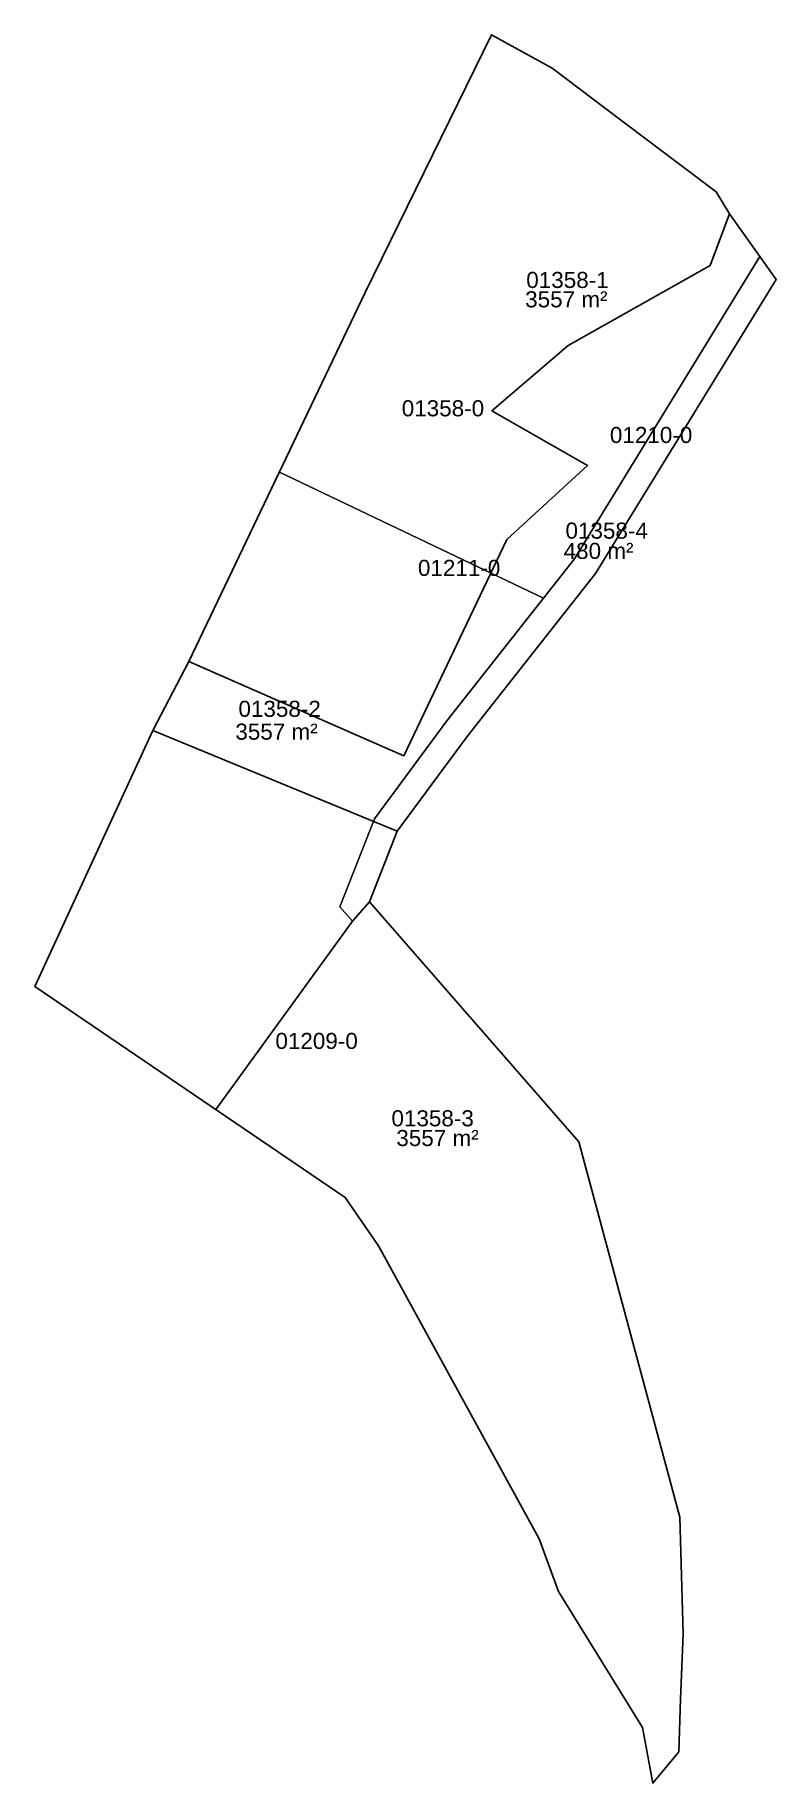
# Model space of a CAD drawing. Header units: metres. Extents: x 7510632 to 7511778, y 4687705 to 4689163.
# Drawn here: x 7511194.4 to 7511309.7, y 4688229.4 to 4688501.2 of the extents above; entities that cross this region are included whole.
import ezdxf

# ---------------------------------------------------------------- set-up
doc = ezdxf.new("R2010")
doc.units = ezdxf.units.M
for name, color, linetype, lineweight in [('Ndarje e re', 1, 'Continuous', 0), ('NERODIME_E_EPERME_PAR_PARC', 7, 'Continuous', 0), ('Nr Parceles Baze', 7, 'Continuous', 0), ('Parc-Re', 1, 'Continuous', 0), ('Parcela Baze', 7, 'Continuous', 0)]:
    doc.layers.add(name, color=color, linetype=linetype, lineweight=lineweight)
doc.styles.get("Standard").update_dxf_attribs({"font": 'arial.ttf'})

msp = doc.modelspace()

# ---------------------------------------------------------------- texts
at = {"layer": 'Ndarje e re'}
for s, p in [('01358-1', (7511270.83, 4688461.89)), ('3557 m²', (7511270.66, 4688458.88)), ('01358-4', (7511276.93, 4688422.9)), ('480 m²', (7511276.64, 4688419.75)), ('01358-2', (7511226.06, 4688395.19)), ('3557 m²', (7511225.58, 4688391.64)), ('01358-3', (7511249.86, 4688331.51)), ('3557 m²', (7511250.62, 4688328.44))]:
    msp.add_text(s, height=2.5, dxfattribs=at).set_placement(p)
at = {"layer": 'Ndarje e re', "color": 0}
msp.add_text('01358-0', height=2.5, dxfattribs=at).set_placement((7511251.46, 4688441.93))
at = {"layer": 'Nr Parceles Baze'}
for s, p in [('01210-0', (7511283.84, 4688437.78)), ('01211-0', (7511253.98, 4688417.11)), ('01209-0', (7511231.81, 4688343.54))]:
    msp.add_text(s, height=2.5, dxfattribs=at).set_placement(p)

# ---------------------------------------------------------------- linework, layer by layer
at = {"layer": 'Ndarje e re', "flags": 128}
for points in [[(7511307.17, 4688466.76), (7511302.44, 4688473.44), (7511300.39, 4688476.86), (7511285.47, 4688488.06), (7511274.86, 4688496.08), (7511265.42, 4688501.24), (7511245.77, 4688461.19), (7511232.43, 4688433.27), (7511273.49, 4688413.66), (7511278.31, 4688419.79)], [(7511309.68, 4688463.21), (7511307.17, 4688466.76), (7511278.31, 4688419.79), (7511273.49, 4688413.66), (7511258.46, 4688394.55), (7511247.2, 4688379.35), (7511241.84, 4688365.63), (7511243.8, 4688363.39), (7511246.45, 4688366.43), (7511250.73, 4688377.39), (7511261.64, 4688392.12), (7511281.6, 4688417.5)], [(7511232.43, 4688433.27), (7511218.36, 4688403.8), (7511212.75, 4688393.05), (7511194.41, 4688353.24), (7511222.54, 4688334.12), (7511243.8, 4688363.39), (7511241.84, 4688365.63), (7511247.2, 4688379.35), (7511258.46, 4688394.55), (7511273.49, 4688413.66)], [(7511279.01, 4688329.1), (7511246.45, 4688366.43), (7511243.8, 4688363.39), (7511222.54, 4688334.12), (7511242.66, 4688320.45), (7511247.85, 4688312.9), (7511272.82, 4688267.35), (7511275.84, 4688259.14), (7511288.91, 4688238.01), (7511290.51, 4688229.38), (7511294.54, 4688234.24), (7511294.84, 4688242.42), (7511295.22, 4688252.6), (7511294.72, 4688270.71)]]:
    msp.add_lwpolyline(points, close=True, dxfattribs=at)
for points in [[(7511243.8, 4688363.39), (7511241.84, 4688365.63), (7511247.2, 4688379.35), (7511258.46, 4688394.55), (7511278.31, 4688419.79), (7511307.17, 4688466.76)], [(7511273.49, 4688413.66), (7511232.43, 4688433.27)], [(7511246.45, 4688366.43), (7511243.8, 4688363.39)], [(7511243.8, 4688363.39), (7511222.54, 4688334.12)]]:
    msp.add_lwpolyline(points, dxfattribs=at)
at = {"layer": 'NERODIME_E_EPERME_PAR_PARC', "lineweight": -3, "flags": 128}
msp.add_lwpolyline([(7511294.54, 4688234.24), (7511294.84, 4688242.42), (7511295.22, 4688252.6), (7511294.72, 4688270.71), (7511279.01, 4688329.1), (7511246.45, 4688366.43), (7511250.73, 4688377.39), (7511261.64, 4688392.12), (7511281.6, 4688417.5), (7511309.68, 4688463.21)], dxfattribs=at)
at = {"layer": 'Parc-Re', "lineweight": -3, "flags": 128}
msp.add_lwpolyline([(7511218.36, 4688403.8), (7511212.75, 4688393.05), (7511194.41, 4688353.24), (7511242.66, 4688320.45), (7511247.85, 4688312.9), (7511272.82, 4688267.35), (7511275.84, 4688259.14), (7511288.91, 4688238.01), (7511290.51, 4688229.38), (7511294.54, 4688234.24), (7511294.84, 4688242.42), (7511295.22, 4688252.6), (7511294.72, 4688270.71), (7511279.01, 4688329.1), (7511246.45, 4688366.43), (7511250.73, 4688377.39), (7511261.64, 4688392.12), (7511281.6, 4688417.5), (7511309.68, 4688463.21), (7511302.44, 4688473.44), (7511300.39, 4688476.86), (7511285.47, 4688488.06), (7511274.86, 4688496.08), (7511265.42, 4688501.24), (7511245.77, 4688461.19)], close=True, dxfattribs=at)
at = {"layer": 'Parcela Baze', "lineweight": -3, "flags": 128}
for points in [[(7511267.79, 4688422.76), (7511280.36, 4688434.3), (7511265.5, 4688442.8), (7511277.35, 4688452.92), (7511299.46, 4688465.4), (7511302.44, 4688473.44), (7511300.39, 4688476.86), (7511285.47, 4688488.06), (7511274.86, 4688496.08), (7511265.42, 4688501.24), (7511245.77, 4688461.19), (7511218.36, 4688403.8), (7511251.79, 4688389.14)], [(7511218.36, 4688403.8), (7511212.75, 4688393.05), (7511250.73, 4688377.39), (7511261.64, 4688392.12), (7511281.6, 4688417.5), (7511309.68, 4688463.21), (7511302.44, 4688473.44), (7511299.46, 4688465.4), (7511277.35, 4688452.92), (7511265.5, 4688442.8), (7511280.36, 4688434.3), (7511267.79, 4688422.76), (7511251.79, 4688389.14)], [(7511246.45, 4688366.43), (7511250.73, 4688377.39), (7511212.75, 4688393.05), (7511194.41, 4688353.24), (7511242.66, 4688320.45), (7511247.85, 4688312.9), (7511272.82, 4688267.35), (7511275.84, 4688259.14), (7511288.91, 4688238.01), (7511290.51, 4688229.38), (7511294.54, 4688234.24), (7511294.84, 4688242.42), (7511295.22, 4688252.6), (7511294.72, 4688270.71), (7511279.01, 4688329.1)]]:
    msp.add_lwpolyline(points, close=True, dxfattribs=at)

msp.set_redraw_order([(e.dxf.handle, doc.entitydb.next_handle()) for e in msp.query("TEXT MTEXT ATTDEF DIMENSION ARC_DIMENSION")])  # texts and dimensions are drawn at this point

doc.saveas('drawing.dxf')
